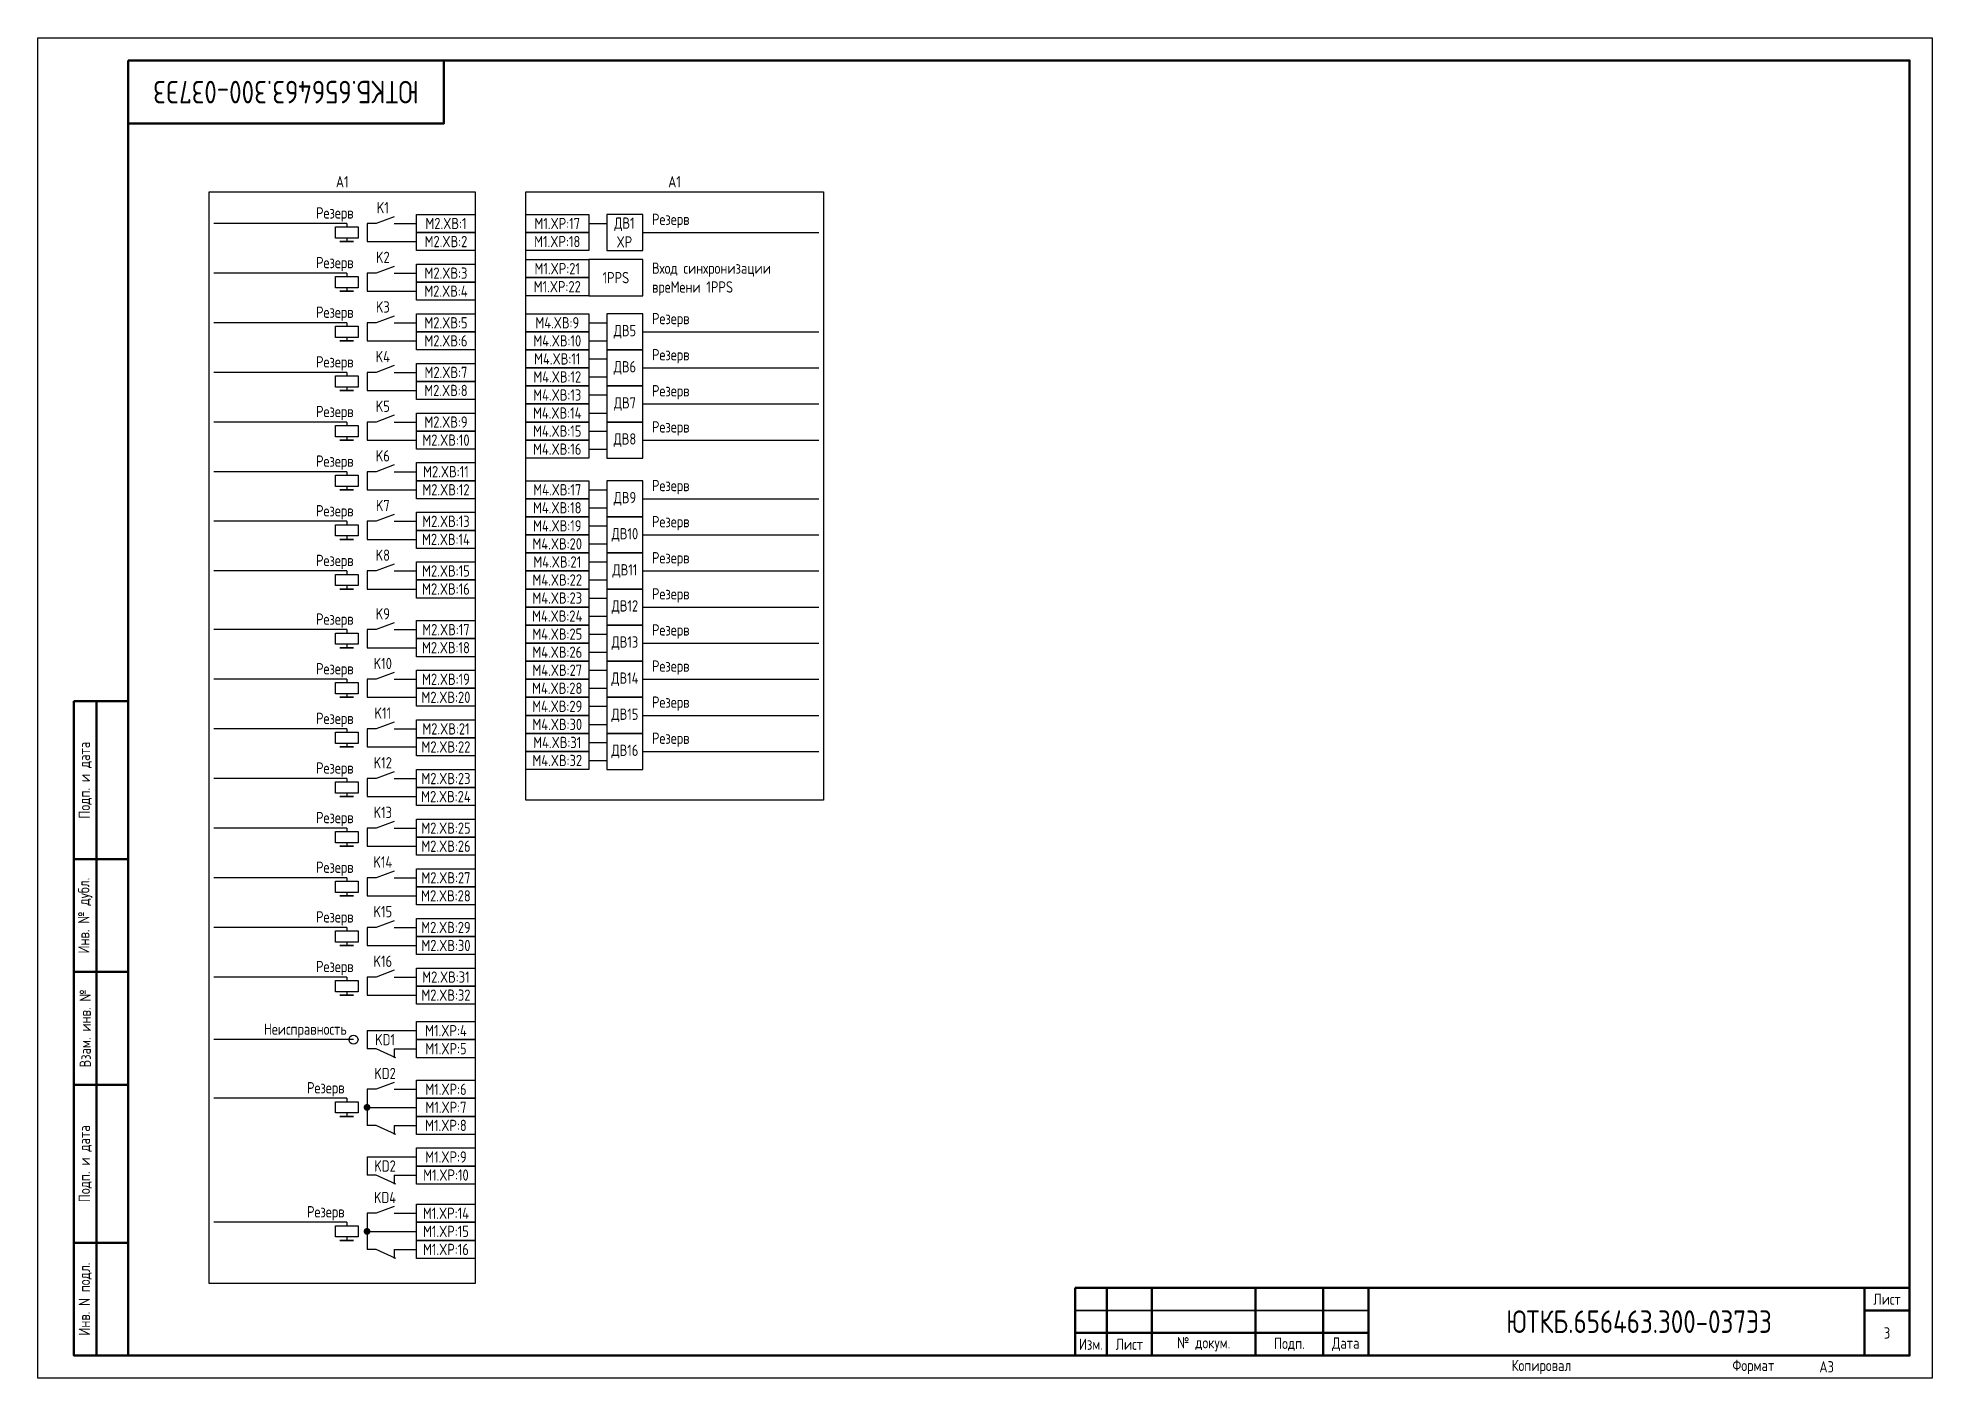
# Model space of a CAD drawing. Header units: millimetres. Extents: x -774 to 2891, y -90 to 618.
# Drawn here: x 840 to 1260, y 0 to 297 of the extents above; entities that cross this region are included whole.
import ezdxf

# ---------------------------------------------------------------- set-up
doc = ezdxf.new("R2010")
doc.units = ezdxf.units.MM
doc.styles.add('Gost_type_A', font='GOST_A.TTF')

msp = doc.modelspace()

# ---------------------------------------------------------------- texts
at = {"insert": (895, 285), "char_height": 5, "width": 70, "attachment_point": 5, "rotation": 180, "style": 'Gost_type_A'}
msp.add_mtext('ЮТКБ.656463.300-037Э3', dxfattribs=at)
at = {"char_height": 2.5, "style": 'Gost_type_A'}
for s, insert, width, attachment_point, line_spacing_factor in [('A1', (907.48, 263.87), 59, 8, 0.9), ('A1', (981.16, 263.87), 66, 8, 0.9), ('Неисправность', (908.48, 77), 37, 6, 0.8), ('Резерв', (907.98, 64), 37, 6, 0.8), ('Резерв', (907.98, 36.52), 37, 6, 0.8)]:
    msp.add_mtext(s, dxfattribs=dict(at, insert=insert, width=width, attachment_point=attachment_point, line_spacing_factor=line_spacing_factor))
at = {"style": 'Gost_type_A'}
for s, insert, char_height, width, attachment_point in [('K1', (916.48, 259.37), 2.5, 5, 5), ('Резерв', (909.98, 257.87), 2.5, 31.0015, 6), ('M2.XВ:1', (930.48, 255.87), 2.5, 13, 5), ('M1.XP:17', (955.16, 255.87), 2.5, 14, 5), ('ДВ1 XP', (970.04, 253.87), 2.5, 7.7588, 5), ('Резерв', (976.16, 254.87), 2.5, 27.8465, 7), ('M2.XВ:2', (930.48, 251.87), 2.5, 13, 5), ('M1.XP:18', (955.16, 251.87), 2.5, 14, 5), ('Резерв', (909.98, 246.87), 2.5, 31.0015, 6), ('K2', (916.48, 248.37), 2.5, 5, 5), ('M2.XВ:3', (930.48, 244.87), 2.5, 13, 5), ('M1.XP:21', (955.16, 245.87), 2.5, 14, 5), ('1PPS', (968.16, 243.87), 2.5, 12, 5), ('Вход синхронизации\\PвреMени 1PPS', (976.16, 239.87), 2.5, 35.9749, 7), ('M2.XВ:4', (930.48, 240.87), 2.5, 13, 5), ('M1.XP:22', (955.16, 241.87), 2.5, 14, 5), ('Резерв', (909.98, 235.87), 2.5, 31.0015, 6), ('K3', (916.48, 237.37), 2.5, 5, 5), ('Резерв', (976.16, 232.87), 2.5, 33.6483, 7), ('M2.XВ:5', (930.48, 233.87), 2.5, 13, 5), ('M2.XВ:6', (930.48, 229.87), 2.5, 13, 5), ('M4.XВ:10', (955.16, 229.87), 2.5, 14, 5), ('M4.XВ:9', (955.16, 233.87), 2.5, 14, 5), ('ДВ5', (970.16, 231.87), 2.5, 7.9998, 5), ('K4', (916.48, 226.37), 2.5, 5, 5), ('M4.XВ:11', (955.16, 225.87), 2.5, 14, 5), ('Резерв', (976.16, 224.87), 2.5, 35.3442, 7), ('Резерв', (909.98, 224.87), 2.5, 31.0015, 6), ('M2.XВ:7', (930.48, 222.87), 2.5, 13, 5), ('M4.XВ:12', (955.16, 221.87), 2.5, 14, 5), ('ДВ6', (970.16, 223.87), 2.5, 7.9998, 5), ('M2.XВ:8', (930.48, 218.87), 2.5, 13, 5), ('M4.XВ:13', (955.16, 217.87), 2.5, 14, 5), ('Резерв', (976.16, 216.87), 2.5, 33.6483, 7), ('Резерв', (909.98, 213.87), 2.5, 31.0015, 6), ('K5', (916.48, 215.37), 2.5, 5, 5), ('M4.XВ:14', (955.16, 213.87), 2.5, 14, 5), ('ДВ7', (970.16, 215.87), 2.5, 7.9998, 5), ('M2.XВ:9', (930.48, 211.87), 2.5, 13, 5), ('M4.XВ:15', (955.16, 209.87), 2.5, 14, 5), ('Резерв', (976.16, 208.87), 2.5, 29.1657, 7), ('M2.XВ:10', (930.48, 207.87), 2.5, 13, 5), ('M4.XВ:16', (955.16, 205.87), 2.5, 14, 5), ('ДВ8', (970.16, 207.87), 2.5, 7.9998, 5), ('Резерв', (909.98, 202.87), 2.5, 31.0015, 6), ('K6', (916.48, 204.37), 2.5, 5, 5), ('M2.XВ:11', (930.48, 200.87), 2.5, 13, 5), ('M2.XВ:12', (930.48, 196.87), 2.5, 13, 5), ('M4.XВ:17', (955.16, 196.87), 2.5, 14, 5), ('Резерв', (976.16, 195.87), 2.5, 27.8465, 7), ('Резерв', (909.98, 191.87), 2.5, 31.0015, 6), ('K7', (916.48, 193.37), 2.5, 5, 5), ('M4.XВ:18', (955.16, 192.87), 2.5, 14, 5), ('ДВ9', (970.16, 194.87), 2.5, 7.9998, 5), ('M2.XВ:13', (930.48, 189.87), 2.5, 13, 5), ('M4.XВ:19', (955.16, 188.87), 2.5, 14, 5), ('Резерв', (976.16, 187.87), 2.5, 27.8465, 7), ('M2.XВ:14', (930.48, 185.87), 2.5, 13, 5), ('M4.XВ:20', (955.16, 184.87), 2.5, 14, 5), ('ДВ10', (970.16, 186.87), 2.5, 7.9998, 5), ('Резерв', (909.98, 180.87), 2.5, 31.0015, 6), ('K8', (916.48, 182.37), 2.5, 5, 5), ('M4.XВ:21', (955.16, 180.87), 2.5, 14, 5), ('Резерв', (976.16, 179.87), 2.5, 27.8465, 7), ('M2.XВ:15', (930.48, 178.87), 2.5, 13, 5), ('M4.XВ:22', (955.16, 176.87), 2.5, 14, 5), ('ДВ11', (970.16, 178.87), 2.5, 7.9998, 5), ('M2.XВ:16', (930.48, 174.87), 2.5, 13, 5), ('M4.XВ:23', (955.16, 172.87), 2.5, 14, 5), ('ДВ12', (970.16, 170.87), 2.5, 7.9998, 5), ('Резерв', (976.16, 171.87), 2.5, 27.8465, 7), ('Резерв', (909.98, 167.87), 2.5, 31.0015, 6), ('K9', (916.48, 169.37), 2.5, 5, 5), ('M4.XВ:24', (955.16, 168.87), 2.5, 14, 5), ('M2.XВ:17', (930.48, 165.87), 2.5, 13, 5), ('M4.XВ:25', (955.16, 164.87), 2.5, 14, 5), ('ДВ13', (970.16, 162.87), 2.5, 7.9998, 5), ('Резерв', (976.16, 163.87), 2.5, 27.8465, 7), ('K10', (916.48, 158.37), 2.5, 5, 5), ('M2.XВ:18', (930.48, 161.87), 2.5, 13, 5), ('M4.XВ:26', (955.16, 160.87), 2.5, 14, 5), ('Резерв', (909.98, 156.87), 2.5, 31.0015, 6), ('M2.XВ:19', (930.48, 154.87), 2.5, 13, 5), ('M4.XВ:27', (955.16, 156.87), 2.5, 14, 5), ('ДВ14', (970.16, 154.87), 2.5, 7.9998, 5), ('Резерв', (976.16, 155.87), 2.5, 27.8465, 7), ('M2.XВ:20', (930.48, 150.87), 2.5, 13, 5), ('M4.XВ:28', (955.16, 152.87), 2.5, 14, 5), ('Резерв', (909.98, 145.87), 2.5, 31.0015, 6), ('K11', (916.48, 147.37), 2.5, 5, 5), ('M4.XВ:29', (955.16, 148.87), 2.5, 14, 5), ('ДВ15', (970.16, 146.87), 2.5, 7.9998, 5), ('Резерв', (976.16, 147.87), 2.5, 27.8465, 7), ('M2.XВ:21', (930.48, 143.87), 2.5, 13, 5), ('M4.XВ:30', (955.16, 144.87), 2.5, 14, 5), ('Резерв', (976.16, 139.87), 2.5, 27.8465, 7), ('M2.XВ:22', (930.48, 139.87), 2.5, 13, 5), ('M4.XВ:31', (955.16, 140.87), 2.5, 14, 5), ('ДВ16', (970.16, 138.87), 2.5, 7.9998, 5), ('Резерв', (909.98, 134.87), 2.5, 31.0015, 6), ('K12', (916.48, 136.37), 2.5, 5, 5), ('M4.XВ:32', (955.16, 136.87), 2.5, 14, 5), ('M2.XВ:23', (930.48, 132.87), 2.5, 13, 5), ('K13', (916.48, 125.37), 2.5, 5, 5), ('M2.XВ:24', (930.48, 128.87), 2.5, 13, 5), ('Резерв', (909.98, 123.87), 2.5, 31.0015, 6), ('M2.XВ:25', (930.48, 121.87), 2.5, 13, 5), ('M2.XВ:26', (930.48, 117.87), 2.5, 13, 5), ('Резерв', (909.98, 112.87), 2.5, 31.0015, 6), ('K14', (916.48, 114.37), 2.5, 5, 5), ('M2.XВ:27', (930.48, 110.87), 2.5, 13, 5), ('M2.XВ:28', (930.48, 106.87), 2.5, 13, 5), ('Резерв', (909.98, 101.87), 2.5, 31.0015, 6), ('K15', (916.48, 103.37), 2.5, 5, 5), ('M2.XВ:29', (930.48, 99.87), 2.5, 13, 5), ('M2.XВ:30', (930.48, 95.87), 2.5, 13, 5), ('Резерв', (909.98, 90.87), 2.5, 31.0015, 6), ('K16', (916.48, 92.37), 2.5, 5, 5), ('M2.XВ:31', (930.48, 88.87), 2.5, 13, 5), ('M2.XВ:32', (930.48, 84.87), 2.5, 13, 5), ('KD1', (916.98, 75), 2.5, 8, 5), ('M1.XP:4', (930.48, 77), 2.5, 13, 5), ('M1.XP:5', (930.48, 73), 2.5, 13, 5), ('KD2', (916.98, 67.5), 2.5, 8, 5), ('M1.XP:6', (930.48, 64), 2.5, 13, 5), ('M1.XP:7', (930.48, 60), 2.5, 13, 5), ('M1.XP:8', (930.48, 56), 2.5, 13, 5), ('KD2', (916.98, 47), 2.5, 8, 5), ('M1.XP:10', (930.48, 45), 2.5, 13, 5), ('M1.XP:9', (930.48, 49), 2.5, 13, 5), ('KD4', (916.98, 40.02), 2.5, 8, 5), ('M1.XP:14', (930.48, 36.52), 2.5, 13, 5), ('M1.XP:15', (930.48, 32.52), 2.5, 13, 5), ('M1.XP:16', (930.48, 28.52), 2.5, 13, 5), ('ЮТКБ.656463.300-037Э3', (1195, 12.5), 5, 120, 5), ('3', (1250, 10), 2.5, 10, 5), ('A3', (1235, 2.5), 2.5, 20, 4)]:
    msp.add_mtext(s, dxfattribs=dict(at, insert=insert, char_height=char_height, width=width, attachment_point=attachment_point))

# ---------------------------------------------------------------- blocks, each defined once
blk = doc.blocks.new('Формат_А3')
blk.add_lwpolyline([(-420, 297), (0, 297), (0, 0), (-420, 0)], close=True)
at = {"lineweight": 50}
blk.add_lwpolyline([(-400, 292), (-5, 292), (-5, 5), (-400, 5)], close=True, dxfattribs=at)
blk = doc.blocks.new('Штамп угловой верхний')
at = {"lineweight": 50}
blk.add_lwpolyline([(0, 0), (70, 0), (70, -14), (0, -14)], close=True, dxfattribs=at)
blk = doc.blocks.new('Штамп левый нижний')
at = {"lineweight": 50}
for points in [[(-12, 145), (-7, 145), (-7, 110), (-12, 110)], [(-7, 145), (0, 145), (0, 110), (-7, 110)], [(-12, 110), (-7, 110), (-7, 85), (-12, 85)], [(-7, 110), (0, 110), (0, 85), (-7, 85)], [(-12, 85), (-7, 85), (-7, 60), (-12, 60)], [(-7, 85), (0, 85), (0, 60), (-7, 60)], [(-12, 60), (-7, 60), (-7, 25), (-12, 25)], [(-7, 60), (0, 60), (0, 25), (-7, 25)], [(-12, 25), (-7, 25), (-7, 0), (-12, 0)], [(-7, 25), (0, 25), (0, 0), (-7, 0)]]:
    blk.add_lwpolyline(points, close=True, dxfattribs=at)
at = {"char_height": 2.5, "attachment_point": 5, "rotation": 90, "style": 'Gost_type_A'}
for s, insert, width in [('Подп. и дата', (-9.5, 127.5), 35), ('Инв. № дубл.', (-9.5, 97.5), 25), ('Взам. инв. №', (-9.5, 72.5), 25), ('Подп. и дата', (-9.5, 42.5), 35), ('Инв. N подл.', (-9.5, 12.5), 25)]:
    blk.add_mtext(s, dxfattribs=dict(at, insert=insert, width=width))
blk = doc.blocks.new('Штамп малый нижний')
at = {"lineweight": 50}
for points in [[(-185, 15), (-178, 15), (-178, 5), (-185, 5)], [(-178, 15), (-168, 15), (-168, 5), (-178, 5)], [(-168, 15), (-145, 15), (-145, 5), (-168, 5)], [(-145, 15), (-130, 15), (-130, 5), (-145, 5)], [(-130, 15), (-120, 15), (-120, 5), (-130, 5)], [(-120, 15), (-10, 15), (-10, 0), (-120, 0)], [(-10, 15), (0, 15), (0, 10), (-10, 10)], [(-10, 10), (0, 10), (0, 0), (-10, 0)], [(-185, 5), (-178, 5), (-178, 0), (-185, 0)], [(-178, 5), (-168, 5), (-168, 0), (-178, 0)], [(-168, 5), (-145, 5), (-145, 0), (-168, 0)], [(-145, 5), (-130, 5), (-130, 0), (-145, 0)], [(-130, 5), (-120, 5), (-120, 0), (-130, 0)]]:
    blk.add_lwpolyline(points, close=True, dxfattribs=at)
for points in [[(-185, 15), (-178, 15), (-178, 10), (-185, 10)], [(-178, 15), (-168, 15), (-168, 10), (-178, 10)], [(-168, 15), (-145, 15), (-145, 10), (-168, 10)], [(-145, 15), (-130, 15), (-130, 10), (-145, 10)], [(-130, 15), (-120, 15), (-120, 10), (-130, 10)], [(-185, 10), (-178, 10), (-178, 5), (-185, 5)], [(-178, 10), (-168, 10), (-168, 5), (-178, 5)], [(-168, 10), (-145, 10), (-145, 5), (-168, 5)], [(-145, 10), (-130, 10), (-130, 5), (-145, 5)], [(-130, 10), (-120, 10), (-120, 5), (-130, 5)]]:
    blk.add_lwpolyline(points, close=True)
at = {"char_height": 2.5, "style": 'Gost_type_A'}
for s, insert, width, attachment_point in [('Лист', (-5, 12.5), 10, 5), ('Изм.', (-181.5, 2.5), 7, 5), ('Лист', (-173, 2.5), 10, 5), ('№ докум.', (-156.5, 2.5), 23, 5), ('Подп.', (-137.5, 2.5), 15, 5), ('Дата', (-125, 2.5), 10, 5), ('Копировал', (-75, -2.53), 13.1202, 6), ('Формат', (-30, -2.53), 13.1202, 6)]:
    blk.add_mtext(s, dxfattribs=dict(at, insert=insert, width=width, attachment_point=attachment_point))
blk = doc.blocks.new('POINT')
at = {"const_width": 0.75}
blk.add_lwpolyline([(-0.375, 0, 1), (0.375, 0, 1)], format="xyb", close=True, dxfattribs=at)

# ---------------------------------------------------------------- linework, layer by layer
at = {"ltscale": 4.32}
for p, q in [((918.98, 257.37), (914.98, 255.87)), ((918.98, 246.37), (914.98, 244.87)), ((918.98, 235.37), (914.98, 233.87)), ((918.98, 224.37), (914.98, 222.87)), ((918.98, 213.37), (914.98, 211.87)), ((918.98, 202.37), (914.98, 200.87)), ((918.98, 191.37), (914.98, 189.87)), ((918.98, 180.37), (914.98, 178.87)), ((918.98, 167.37), (914.98, 165.87)), ((918.98, 156.37), (914.98, 154.87)), ((918.98, 145.37), (914.98, 143.87)), ((918.98, 134.37), (914.98, 132.87)), ((918.98, 123.37), (914.98, 121.87)), ((918.98, 112.37), (914.98, 110.87)), ((918.98, 101.37), (914.98, 99.87)), ((918.98, 90.37), (914.98, 88.87)), ((919.37, 71), (914.98, 73)), ((918.98, 65.5), (914.98, 64)), ((919.37, 54), (914.98, 56)), ((919.37, 43), (914.98, 45)), ((918.98, 38.02), (914.98, 36.52)), ((919.37, 26.52), (914.98, 28.52))]:
    msp.add_line(p, q, dxfattribs=at)
for p, q in [((908.48, 255.87), (878.98, 255.87)), ((908.48, 255.87), (908.48, 255.12)), ((908.48, 252.62), (908.48, 251.87)), ((962.16, 255.87), (966.16, 255.87)), ((974.16, 253.87), (1013.16, 253.87)), ((908.48, 244.87), (878.98, 244.87)), ((908.48, 244.87), (908.48, 244.12)), ((908.48, 241.62), (908.48, 240.87)), ((908.48, 233.87), (878.98, 233.87)), ((908.48, 233.87), (908.48, 233.12)), ((962.16, 233.87), (966.16, 233.87)), ((974.16, 231.87), (1013.16, 231.87)), ((908.48, 230.62), (908.48, 229.87)), ((962.16, 229.87), (966.16, 229.87)), ((908.48, 222.87), (878.98, 222.87)), ((908.48, 222.87), (908.48, 222.12)), ((962.16, 225.87), (966.16, 225.87)), ((974.16, 223.87), (1013.16, 223.87)), ((908.48, 219.62), (908.48, 218.87)), ((962.16, 221.87), (966.16, 221.87)), ((962.16, 217.87), (966.16, 217.87)), ((974.16, 215.87), (1013.16, 215.87)), ((908.48, 211.87), (878.98, 211.87)), ((908.48, 211.87), (908.48, 211.12)), ((962.16, 213.87), (966.16, 213.87)), ((908.48, 208.62), (908.48, 207.87)), ((962.16, 209.87), (966.16, 209.87)), ((962.16, 205.87), (966.16, 205.87)), ((974.16, 207.87), (1013.16, 207.87)), ((908.48, 200.87), (878.98, 200.87)), ((908.48, 200.87), (908.48, 200.12)), ((908.48, 197.62), (908.48, 196.87)), ((962.16, 196.87), (966.16, 196.87)), ((974.16, 194.87), (1013.16, 194.87)), ((908.48, 189.87), (878.98, 189.87)), ((908.48, 189.87), (908.48, 189.12)), ((962.16, 192.87), (966.16, 192.87)), ((908.48, 186.62), (908.48, 185.87)), ((962.16, 188.87), (966.16, 188.87)), ((962.16, 184.87), (966.16, 184.87)), ((974.16, 186.87), (1013.16, 186.87)), ((962.16, 180.87), (966.16, 180.87)), ((908.48, 178.87), (878.98, 178.87)), ((908.48, 178.87), (908.48, 178.12)), ((962.16, 176.87), (966.16, 176.87)), ((974.16, 178.87), (1013.16, 178.87)), ((908.48, 175.62), (908.48, 174.87)), ((962.16, 172.87), (966.16, 172.87)), ((962.16, 168.87), (966.16, 168.87)), ((974.16, 170.87), (1013.16, 170.87)), ((908.48, 165.87), (878.98, 165.87)), ((908.48, 165.87), (908.48, 165.12)), ((962.16, 164.87), (966.16, 164.87)), ((908.48, 162.62), (908.48, 161.87)), ((962.16, 160.87), (966.16, 160.87)), ((974.16, 162.87), (1013.16, 162.87)), ((962.16, 156.87), (966.16, 156.87)), ((908.48, 154.87), (878.98, 154.87)), ((908.48, 154.87), (908.48, 154.12)), ((908.48, 151.62), (908.48, 150.87)), ((962.16, 152.87), (966.16, 152.87)), ((974.16, 154.87), (1013.16, 154.87)), ((962.16, 148.87), (966.16, 148.87)), ((908.48, 143.87), (878.98, 143.87)), ((908.48, 143.87), (908.48, 143.12)), ((962.16, 144.87), (966.16, 144.87)), ((974.16, 146.87), (1013.16, 146.87)), ((908.48, 140.62), (908.48, 139.87)), ((962.16, 140.87), (966.16, 140.87)), ((974.16, 138.87), (1013.16, 138.87)), ((962.16, 136.87), (966.16, 136.87)), ((908.48, 132.87), (878.98, 132.87)), ((908.48, 132.87), (908.48, 132.12)), ((908.48, 129.62), (908.48, 128.87)), ((908.48, 121.87), (878.98, 121.87)), ((908.48, 121.87), (908.48, 121.12)), ((908.48, 118.62), (908.48, 117.87)), ((908.48, 110.87), (878.98, 110.87)), ((908.48, 110.87), (908.48, 110.12)), ((908.48, 107.62), (908.48, 106.87)), ((908.48, 99.87), (878.98, 99.87)), ((908.48, 99.87), (908.48, 99.12)), ((908.48, 96.62), (908.48, 95.87)), ((908.48, 88.87), (878.98, 88.87)), ((908.48, 88.87), (908.48, 88.12)), ((908.48, 85.62), (908.48, 84.87)), ((912.98, 77), (912.98, 73)), ((909.98, 75), (878.98, 75)), ((918.98, 73), (918.98, 71)), ((908.48, 62), (878.98, 62)), ((908.48, 62), (908.48, 61.25)), ((908.48, 58.75), (908.48, 58)), ((918.98, 56), (918.98, 54)), ((912.98, 49), (912.98, 45)), ((918.98, 45), (918.98, 43)), ((908.48, 34.52), (878.98, 34.52)), ((908.48, 34.52), (908.48, 33.77)), ((908.48, 31.27), (908.48, 30.52)), ((918.98, 28.52), (918.98, 26.52))]:
    msp.add_line(p, q)
at = {"ltscale": 1.08}
for p, q in [((914.98, 255.87), (912.98, 255.87)), ((912.98, 255.87), (912.98, 251.87)), ((918.98, 255.87), (923.98, 255.87)), ((912.98, 251.87), (923.98, 251.87)), ((914.98, 244.87), (912.98, 244.87)), ((912.98, 244.87), (912.98, 240.87)), ((918.98, 244.87), (923.98, 244.87)), ((912.98, 240.87), (923.98, 240.87)), ((914.98, 233.87), (912.98, 233.87)), ((912.98, 233.87), (912.98, 229.87)), ((918.98, 233.87), (923.98, 233.87)), ((912.98, 229.87), (923.98, 229.87)), ((914.98, 222.87), (912.98, 222.87)), ((912.98, 222.87), (912.98, 218.87)), ((918.98, 222.87), (923.98, 222.87)), ((912.98, 218.87), (923.98, 218.87)), ((914.98, 211.87), (912.98, 211.87)), ((912.98, 211.87), (912.98, 207.87)), ((918.98, 211.87), (923.98, 211.87)), ((912.98, 207.87), (923.98, 207.87)), ((914.98, 200.87), (912.98, 200.87)), ((912.98, 200.87), (912.98, 196.87)), ((918.98, 200.87), (923.98, 200.87)), ((912.98, 196.87), (923.98, 196.87)), ((914.98, 189.87), (912.98, 189.87)), ((912.98, 189.87), (912.98, 185.87)), ((918.98, 189.87), (923.98, 189.87)), ((912.98, 185.87), (923.98, 185.87)), ((914.98, 178.87), (912.98, 178.87)), ((912.98, 178.87), (912.98, 174.87)), ((918.98, 178.87), (923.98, 178.87)), ((912.98, 174.87), (923.98, 174.87)), ((914.98, 165.87), (912.98, 165.87)), ((912.98, 165.87), (912.98, 161.87)), ((918.98, 165.87), (923.98, 165.87)), ((912.98, 161.87), (923.98, 161.87)), ((914.98, 154.87), (912.98, 154.87)), ((912.98, 154.87), (912.98, 150.87)), ((918.98, 154.87), (923.98, 154.87)), ((912.98, 150.87), (923.98, 150.87)), ((914.98, 143.87), (912.98, 143.87)), ((912.98, 143.87), (912.98, 139.87)), ((918.98, 143.87), (923.98, 143.87)), ((912.98, 139.87), (923.98, 139.87)), ((914.98, 132.87), (912.98, 132.87)), ((912.98, 132.87), (912.98, 128.87)), ((918.98, 132.87), (923.98, 132.87)), ((912.98, 128.87), (923.98, 128.87)), ((914.98, 121.87), (912.98, 121.87)), ((912.98, 121.87), (912.98, 117.87)), ((918.98, 121.87), (923.98, 121.87)), ((912.98, 117.87), (923.98, 117.87)), ((914.98, 110.87), (912.98, 110.87)), ((912.98, 110.87), (912.98, 106.87)), ((918.98, 110.87), (923.98, 110.87)), ((912.98, 106.87), (923.98, 106.87)), ((914.98, 99.87), (912.98, 99.87)), ((912.98, 99.87), (912.98, 95.87)), ((918.98, 99.87), (923.98, 99.87)), ((912.98, 95.87), (923.98, 95.87)), ((914.98, 88.87), (912.98, 88.87)), ((912.98, 88.87), (912.98, 84.87)), ((918.98, 88.87), (923.98, 88.87)), ((912.98, 84.87), (923.98, 84.87)), ((912.98, 77), (923.98, 77)), ((914.98, 73), (912.98, 73)), ((918.98, 73), (923.98, 73)), ((914.98, 64), (912.98, 64)), ((912.98, 64), (912.98, 56)), ((918.98, 64), (923.98, 64)), ((912.98, 60), (923.98, 60)), ((914.98, 56), (912.98, 56)), ((918.98, 56), (923.98, 56)), ((912.98, 49), (923.98, 49)), ((914.98, 45), (912.98, 45)), ((918.98, 45), (923.98, 45)), ((914.98, 36.52), (912.98, 36.52)), ((912.98, 36.52), (912.98, 28.52)), ((918.98, 36.52), (923.98, 36.52)), ((912.98, 32.52), (923.98, 32.52)), ((914.98, 28.52), (912.98, 28.52)), ((918.98, 28.52), (923.98, 28.52))]:
    msp.add_line(p, q, dxfattribs=at)
for points in [[(877.98, 262.87), (936.98, 262.87), (936.98, 21), (877.98, 21)], [(948.16, 262.87), (1014.16, 262.87), (1014.16, 128.11), (948.16, 128.11)], [(923.98, 257.87), (936.98, 257.87), (936.98, 253.87), (923.98, 253.87)], [(948.16, 257.87), (962.16, 257.87), (962.16, 253.87), (948.16, 253.87)], [(910.98, 255.12), (910.98, 252.62), (905.98, 252.62), (905.98, 255.12)], [(923.98, 253.87), (936.98, 253.87), (936.98, 249.87), (923.98, 249.87)], [(948.16, 253.87), (962.16, 253.87), (962.16, 249.87), (948.16, 249.87)], [(909.98, 251.87), (906.98, 251.87)], [(948.16, 247.87), (962.16, 247.87), (962.16, 243.87), (948.16, 243.87)], [(910.98, 244.12), (910.98, 241.62), (905.98, 241.62), (905.98, 244.12)], [(923.98, 246.87), (936.98, 246.87), (936.98, 242.87), (923.98, 242.87)], [(948.16, 243.87), (962.16, 243.87), (962.16, 239.87), (948.16, 239.87)], [(909.98, 240.87), (906.98, 240.87)], [(923.98, 242.87), (936.98, 242.87), (936.98, 238.87), (923.98, 238.87)], [(923.98, 235.87), (936.98, 235.87), (936.98, 231.87), (923.98, 231.87)], [(948.16, 235.87), (962.16, 235.87), (962.16, 231.87), (948.16, 231.87)], [(910.98, 233.12), (910.98, 230.62), (905.98, 230.62), (905.98, 233.12)], [(923.98, 231.87), (936.98, 231.87), (936.98, 227.87), (923.98, 227.87)], [(948.16, 231.87), (962.16, 231.87), (962.16, 227.87), (948.16, 227.87)], [(909.98, 229.87), (906.98, 229.87)], [(948.16, 227.87), (962.16, 227.87), (962.16, 223.87), (948.16, 223.87)], [(923.98, 224.87), (936.98, 224.87), (936.98, 220.87), (923.98, 220.87)], [(948.16, 223.87), (962.16, 223.87), (962.16, 219.87), (948.16, 219.87)], [(910.98, 222.12), (910.98, 219.62), (905.98, 219.62), (905.98, 222.12)], [(909.98, 218.87), (906.98, 218.87)], [(923.98, 220.87), (936.98, 220.87), (936.98, 216.87), (923.98, 216.87)], [(948.16, 219.87), (962.16, 219.87), (962.16, 215.87), (948.16, 215.87)], [(948.16, 215.87), (962.16, 215.87), (962.16, 211.87), (948.16, 211.87)], [(910.98, 211.12), (910.98, 208.62), (905.98, 208.62), (905.98, 211.12)], [(923.98, 213.87), (936.98, 213.87), (936.98, 209.87), (923.98, 209.87)], [(948.16, 211.87), (962.16, 211.87), (962.16, 207.87), (948.16, 207.87)], [(909.98, 207.87), (906.98, 207.87)], [(923.98, 209.87), (936.98, 209.87), (936.98, 205.87), (923.98, 205.87)], [(948.16, 207.87), (962.16, 207.87), (962.16, 203.87), (948.16, 203.87)], [(923.98, 202.87), (936.98, 202.87), (936.98, 198.87), (923.98, 198.87)], [(910.98, 200.12), (910.98, 197.62), (905.98, 197.62), (905.98, 200.12)], [(923.98, 198.87), (936.98, 198.87), (936.98, 194.87), (923.98, 194.87)], [(948.16, 198.87), (962.16, 198.87), (962.16, 194.87), (948.16, 194.87)], [(909.98, 196.87), (906.98, 196.87)], [(948.16, 194.87), (962.16, 194.87), (962.16, 190.87), (948.16, 190.87)], [(910.98, 189.12), (910.98, 186.62), (905.98, 186.62), (905.98, 189.12)], [(923.98, 191.87), (936.98, 191.87), (936.98, 187.87), (923.98, 187.87)], [(948.16, 190.87), (962.16, 190.87), (962.16, 186.87), (948.16, 186.87)], [(909.98, 185.87), (906.98, 185.87)], [(923.98, 187.87), (936.98, 187.87), (936.98, 183.87), (923.98, 183.87)], [(948.16, 186.87), (962.16, 186.87), (962.16, 182.87), (948.16, 182.87)], [(923.98, 180.87), (936.98, 180.87), (936.98, 176.87), (923.98, 176.87)], [(948.16, 182.87), (962.16, 182.87), (962.16, 178.87), (948.16, 178.87)], [(910.98, 178.12), (910.98, 175.62), (905.98, 175.62), (905.98, 178.12)], [(923.98, 176.87), (936.98, 176.87), (936.98, 172.87), (923.98, 172.87)], [(948.16, 178.87), (962.16, 178.87), (962.16, 174.87), (948.16, 174.87)], [(909.98, 174.87), (906.98, 174.87)], [(948.16, 174.87), (962.16, 174.87), (962.16, 170.87), (948.16, 170.87)], [(948.16, 170.87), (962.16, 170.87), (962.16, 166.87), (948.16, 166.87)], [(910.98, 165.12), (910.98, 162.62), (905.98, 162.62), (905.98, 165.12)], [(923.98, 167.87), (936.98, 167.87), (936.98, 163.87), (923.98, 163.87)], [(923.98, 163.87), (936.98, 163.87), (936.98, 159.87), (923.98, 159.87)], [(948.16, 166.87), (962.16, 166.87), (962.16, 162.87), (948.16, 162.87)], [(909.98, 161.87), (906.98, 161.87)], [(948.16, 162.87), (962.16, 162.87), (962.16, 158.87), (948.16, 158.87)], [(923.98, 156.87), (936.98, 156.87), (936.98, 152.87), (923.98, 152.87)], [(948.16, 158.87), (962.16, 158.87), (962.16, 154.87), (948.16, 154.87)], [(910.98, 154.12), (910.98, 151.62), (905.98, 151.62), (905.98, 154.12)], [(923.98, 152.87), (936.98, 152.87), (936.98, 148.87), (923.98, 148.87)], [(948.16, 154.87), (962.16, 154.87), (962.16, 150.87), (948.16, 150.87)], [(909.98, 150.87), (906.98, 150.87)], [(948.16, 150.87), (962.16, 150.87), (962.16, 146.87), (948.16, 146.87)], [(910.98, 143.12), (910.98, 140.62), (905.98, 140.62), (905.98, 143.12)], [(923.98, 145.87), (936.98, 145.87), (936.98, 141.87), (923.98, 141.87)], [(948.16, 146.87), (962.16, 146.87), (962.16, 142.87), (948.16, 142.87)], [(948.16, 142.87), (962.16, 142.87), (962.16, 138.87), (948.16, 138.87)], [(909.98, 139.87), (906.98, 139.87)], [(923.98, 141.87), (936.98, 141.87), (936.98, 137.87), (923.98, 137.87)], [(948.16, 138.87), (962.16, 138.87), (962.16, 134.87), (948.16, 134.87)], [(923.98, 134.87), (936.98, 134.87), (936.98, 130.87), (923.98, 130.87)], [(910.98, 132.12), (910.98, 129.62), (905.98, 129.62), (905.98, 132.12)], [(923.98, 130.87), (936.98, 130.87), (936.98, 126.87), (923.98, 126.87)], [(909.98, 128.87), (906.98, 128.87)], [(923.98, 123.87), (936.98, 123.87), (936.98, 119.87), (923.98, 119.87)], [(910.98, 121.12), (910.98, 118.62), (905.98, 118.62), (905.98, 121.12)], [(909.98, 117.87), (906.98, 117.87)], [(923.98, 119.87), (936.98, 119.87), (936.98, 115.87), (923.98, 115.87)], [(910.98, 110.12), (910.98, 107.62), (905.98, 107.62), (905.98, 110.12)], [(923.98, 112.87), (936.98, 112.87), (936.98, 108.87), (923.98, 108.87)], [(909.98, 106.87), (906.98, 106.87)], [(923.98, 108.87), (936.98, 108.87), (936.98, 104.87), (923.98, 104.87)], [(923.98, 101.87), (936.98, 101.87), (936.98, 97.87), (923.98, 97.87)], [(910.98, 99.12), (910.98, 96.62), (905.98, 96.62), (905.98, 99.12)], [(923.98, 97.87), (936.98, 97.87), (936.98, 93.87), (923.98, 93.87)], [(909.98, 95.87), (906.98, 95.87)], [(923.98, 90.87), (936.98, 90.87), (936.98, 86.87), (923.98, 86.87)], [(910.98, 88.12), (910.98, 85.62), (905.98, 85.62), (905.98, 88.12)], [(909.98, 84.87), (906.98, 84.87)], [(923.98, 86.87), (936.98, 86.87), (936.98, 82.87), (923.98, 82.87)], [(923.98, 79), (936.98, 79), (936.98, 75), (923.98, 75)], [(923.98, 75), (936.98, 75), (936.98, 71), (923.98, 71)], [(923.98, 66), (936.98, 66), (936.98, 62), (923.98, 62)], [(910.98, 61.25), (910.98, 58.75), (905.98, 58.75), (905.98, 61.25)], [(923.98, 62), (936.98, 62), (936.98, 58), (923.98, 58)], [(909.98, 58), (906.98, 58)], [(923.98, 58), (936.98, 58), (936.98, 54), (923.98, 54)], [(923.98, 51), (936.98, 51), (936.98, 47), (923.98, 47)], [(923.98, 47), (936.98, 47), (936.98, 43), (923.98, 43)], [(923.98, 38.52), (936.98, 38.52), (936.98, 34.52), (923.98, 34.52)], [(910.98, 33.77), (910.98, 31.27), (905.98, 31.27), (905.98, 33.77)], [(923.98, 34.52), (936.98, 34.52), (936.98, 30.52), (923.98, 30.52)], [(909.98, 30.52), (906.98, 30.52)], [(923.98, 30.52), (936.98, 30.52), (936.98, 26.52), (923.98, 26.52)]]:
    msp.add_lwpolyline(points, close=True)
at = {"ltscale": 4}
for points in [[(966.16, 249.87), (974.16, 249.87), (974.16, 257.87), (966.16, 257.87)], [(962.16, 239.87), (974.16, 239.87), (974.16, 247.87), (962.16, 247.87)], [(966.16, 227.87), (974.16, 227.87), (974.16, 235.87), (966.16, 235.87)], [(966.16, 219.87), (974.16, 219.87), (974.16, 227.87), (966.16, 227.87)], [(966.16, 211.87), (974.16, 211.87), (974.16, 219.87), (966.16, 219.87)], [(966.16, 203.87), (974.16, 203.87), (974.16, 211.87), (966.16, 211.87)], [(966.16, 190.87), (974.16, 190.87), (974.16, 198.87), (966.16, 198.87)], [(966.16, 182.87), (974.16, 182.87), (974.16, 190.87), (966.16, 190.87)], [(966.16, 174.87), (974.16, 174.87), (974.16, 182.87), (966.16, 182.87)], [(966.16, 166.87), (974.16, 166.87), (974.16, 174.87), (966.16, 174.87)], [(966.16, 158.87), (974.16, 158.87), (974.16, 166.87), (966.16, 166.87)], [(966.16, 150.87), (974.16, 150.87), (974.16, 158.87), (966.16, 158.87)], [(966.16, 142.87), (974.16, 142.87), (974.16, 150.87), (966.16, 150.87)], [(966.16, 134.87), (974.16, 134.87), (974.16, 142.87), (966.16, 142.87)]]:
    msp.add_lwpolyline(points, close=True, dxfattribs=at)
msp.add_circle((909.98, 75), 1)

# ---------------------------------------------------------------- block references
for name, p in [('Формат_А3', (1260, 0)), ('Штамп угловой верхний', (860, 292)), ('Штамп левый нижний', (860, 5)), ('POINT', (912.98, 60)), ('POINT', (912.98, 32.52)), ('Штамп малый нижний', (1255, 5))]:
    msp.add_blockref(name, p)

msp.set_redraw_order([(e.dxf.handle, doc.entitydb.next_handle()) for e in msp.query("TEXT MTEXT ATTDEF DIMENSION ARC_DIMENSION")])  # texts and dimensions are drawn at this point

doc.saveas('drawing.dxf')
